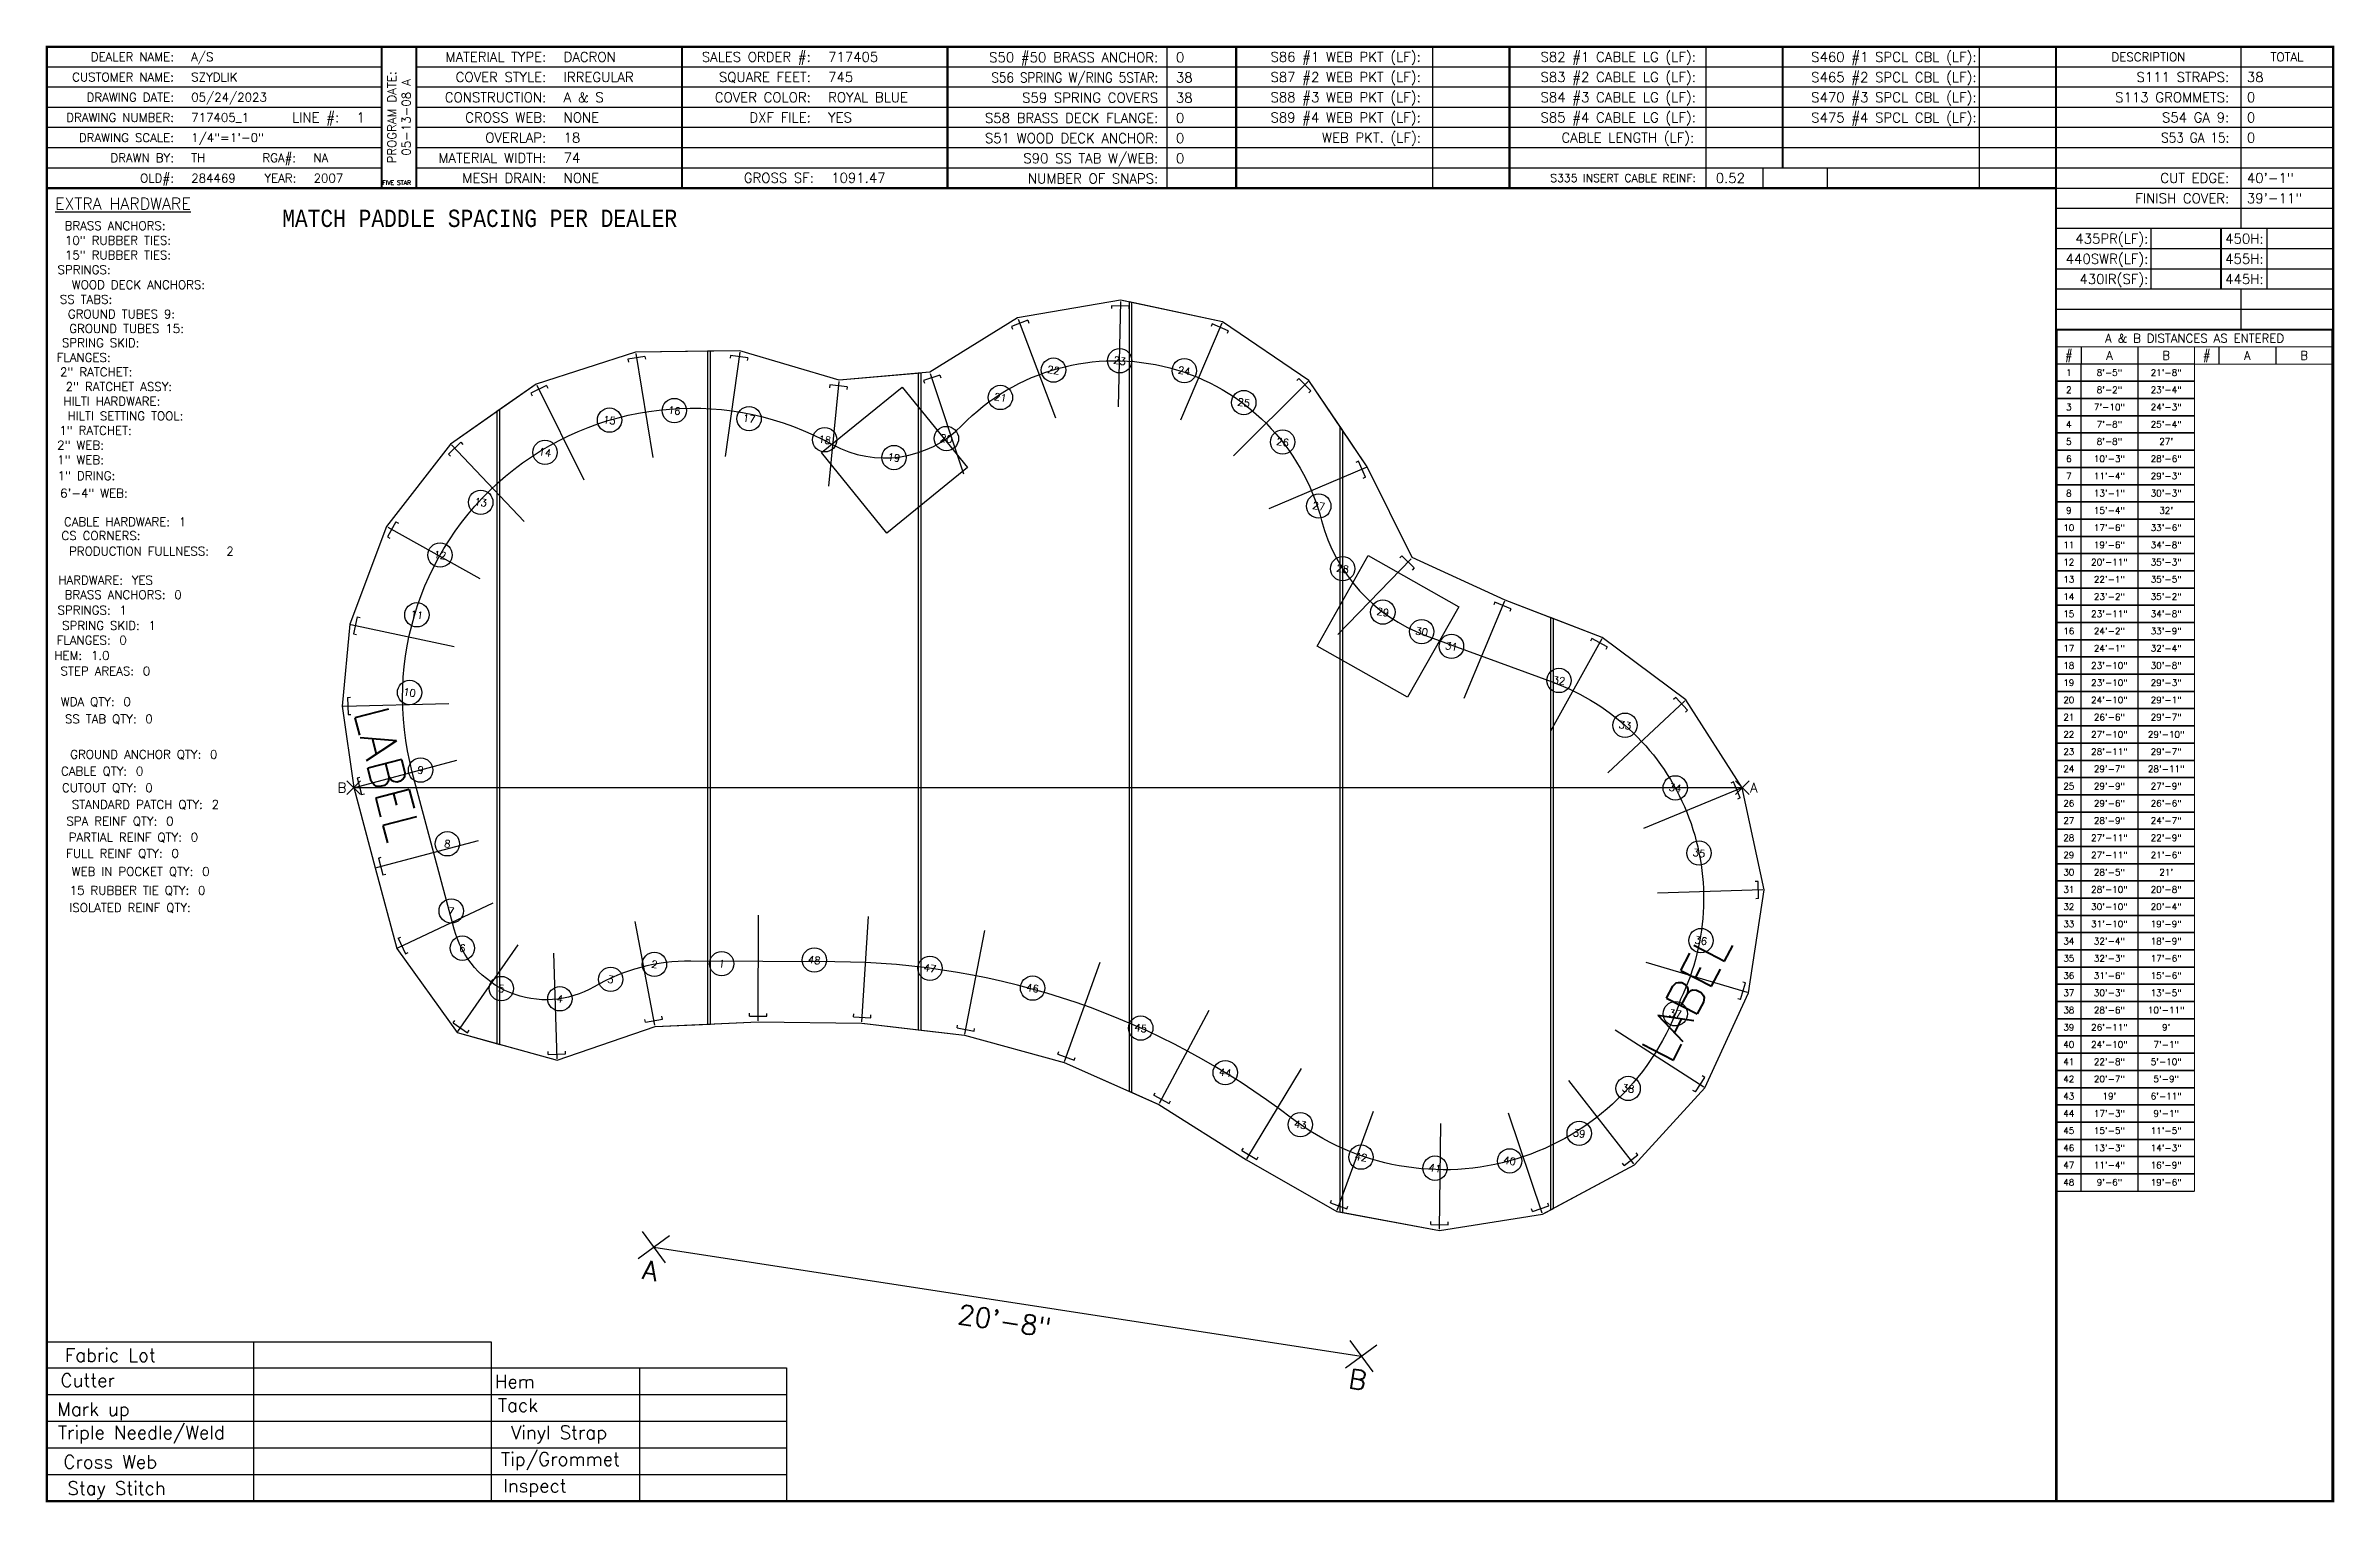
# Paper-space layout 'Drawing' of a CAD drawing. Header units: inches. Extents: x 0 to 198, y 0 to 126.
# The model-space entities are those that its viewports show. They can reach past a viewport. Long polylines and large blocks are cut down to what shows.
import ezdxf
from ezdxf.enums import TextEntityAlignment as Align

# ---------------------------------------------------------------- set-up
doc = ezdxf.new("R2010")
doc.units = ezdxf.units.IN
doc.header["$LTSCALE"] = 12
doc.header["$MEASUREMENT"] = 0
doc.linetypes.add('HIDDEN', pattern=[0.375, 0.25, -0.125])
doc.layers.get('0').update_dxf_attribs({"linetype": 'CONTINUOUS'})
doc.layers.get('DEFPOINTS').update_dxf_attribs({"linetype": 'CONTINUOUS'})
for name, color, linetype in [('AB_POINT_LIST', 2, 'CONTINUOUS'), ('AB_POINT_MARKER', 2, 'CONTINUOUS'), ('AB_REFERENCE_LINE', 7, 'CONTINUOUS'), ('ALIGNMENT_LINE', 2, 'CONTINUOUS'), ('BORDER', 6, 'CONTINUOUS'), ('COVER_HEM', 5, 'CONTINUOUS'), ('CUT_PANELS-1', 252, 'CONTINUOUS'), ('CUT_PANELS-2', 252, 'CONTINUOUS'), ('CUT_PANELS-3', 252, 'CONTINUOUS'), ('CUT_PANELS-4', 252, 'CONTINUOUS'), ('CUT_PANELS-5', 252, 'CONTINUOUS'), ('CUT_PANELS-6', 252, 'CONTINUOUS'), ('CUT_PANELS-7', 252, 'CONTINUOUS'), ('INFORMATION', 2, 'CONTINUOUS'), ('POOL_OUTLINE', 4, 'CONTINUOUS'), ('STANDARD_PATCH', 30, 'HIDDEN'), ('STRAP_MARK', 40, 'CONTINUOUS'), ('TEXT', 7, 'CONTINUOUS')]:
    doc.layers.add(name, color=color, linetype=linetype)
doc.styles.add('designer', font='monotxt.shx', dxfattribs={"width": 0.85})
doc.styles.get("Standard").update_dxf_attribs({"font": 'ROMANS'})
doc.styles.add('TITLEBLOCK1', font='ROMANS')
doc.styles.add('TITLEBLOCK2', font='romans.shx')

psp = doc.layouts.new('Drawing')

# ---------------------------------------------------------------- texts
at = {"style": 'designer', "width": 0.85}
psp.add_text('MATCH PADDLE SPACING PER DEALER', height=1.5, dxfattribs=at).set_placement((20.38, 110.39))
at = {"layer": 'INFORMATION', "style": 'TITLEBLOCK1'}
for s, p in [('DESCRIPTION', (182, 125.12)), ('TOTAL', (194, 125.12))]:
    psp.add_text(s, height=0.75, dxfattribs=at).set_placement(p, align=Align.MIDDLE_CENTER)
at = {"layer": 'INFORMATION'}
for s, height, p in [('FIVE STAR', 0.375, (29.06, 114.04)), ('%%UEXTRA HARDWARE', 1, (0.72, 111.91))]:
    psp.add_text(s, height=height, dxfattribs=at).set_placement(p)
at = {"layer": 'INFORMATION', "insert": (30.5, 119.88), "char_height": 0.75, "width": 9.0547, "attachment_point": 5, "rotation": 90}
psp.add_mtext('PROGRAM DATE:\\P05-13-08 A', dxfattribs=at)
at = {"layer": 'INFORMATION', "width": 18.4712, "attachment_point": 2}
for s, insert, char_height in [('Fabric Lot', (5.5, 13.23), 1.154), ('Cutter', (3.54, 11.05), 1.154), ('Hem', (40.53, 10.94), 1.154), ('Mark up', (4.03, 8.56), 1.154), ('Tack', (40.79, 8.89), 1.154), ('Vinyl Strap', (44.36, 6.54), 1.1545), ('Cross Web', (5.49, 3.98), 1.154), ('Tip/Grommet', (44.48, 4.23), 1.1545), ('Stay Stitch', (6.04, 1.7), 1.1545), ('Inspect', (42.27, 1.92), 1.154)]:
    psp.add_mtext(s, dxfattribs=dict(at, insert=insert, char_height=char_height))
at = {"layer": 'INFORMATION', "insert": (8.18, 6.54), "char_height": 1.1545, "width": 18.4712, "attachment_point": 2, "style": 'TITLEBLOCK2'}
psp.add_mtext('Triple Needle/Weld', dxfattribs=at)
at = {"layer": 'TEXT', "style": 'TITLEBLOCK1'}
for rotation, p in [(284.5427, (26.55, 68.36)), (62.6363, (140.63, 37.76))]:
    psp.add_text('LABEL', height=3, rotation=rotation, dxfattribs=at).set_placement(p)

msp = doc.modelspace()

# ---------------------------------------------------------------- blocks, each defined once
blk = doc.blocks.new('DXF_FILE')
at = {"style": 'TITLEBLOCK1'}
blk.add_text('DXF FILE:', height=0.844, dxfattribs=at).set_placement((11.74, 0.86), align=Align.MIDDLE_RIGHT)
at = {"style": 'TITLEBLOCK2'}
blk.add_attdef('DXF_FILE', text='', height=0.844, dxfattribs=at).set_placement((13.24, 0.86), align=Align.MIDDLE_LEFT)
blk = doc.blocks.new('COLOR')
at = {"style": 'TITLEBLOCK1'}
blk.add_text('COVER COLOR:', height=0.8438, dxfattribs=at).set_placement((11.74, 0.86), align=Align.MIDDLE_RIGHT)
at = {"style": 'TITLEBLOCK2'}
blk.add_attdef('COVER_COLOR', text='', height=0.844, dxfattribs=at).set_placement((13.24, 0.86), align=Align.MIDDLE_LEFT)
blk = doc.blocks.new('DRAWN_BY')
at = {"style": 'TITLEBLOCK1'}
blk.add_text('DRAWN BY:', height=0.75, dxfattribs=at).set_placement((10.94, 0.86), align=Align.MIDDLE_RIGHT)
at = {"style": 'TITLEBLOCK2'}
blk.add_attdef('DRAWN_BY', text='', height=0.75, dxfattribs=at).set_placement((12.44, 0.86), align=Align.MIDDLE_LEFT)
blk = doc.blocks.new('DRAWING_SCALE')
at = {"style": 'TITLEBLOCK1'}
blk.add_text('DRAWING SCALE:', height=0.75, dxfattribs=at).set_placement((10.94, 0.86), align=Align.MIDDLE_RIGHT)
at = {"style": 'TITLEBLOCK2'}
blk.add_attdef('DRAWING_SCALE', text='', height=0.75, dxfattribs=at).set_placement((12.44, 0.86), align=Align.MIDDLE_LEFT)
blk = doc.blocks.new('DRAWING_NUMBER')
at = {"style": 'TITLEBLOCK1'}
blk.add_text('DRAWING NUMBER:', height=0.75, dxfattribs=at).set_placement((10.94, 0.86), align=Align.MIDDLE_RIGHT)
at = {"style": 'TITLEBLOCK2'}
blk.add_attdef('DRAWING_NUMBER', text='', height=0.75, dxfattribs=at).set_placement((12.44, 0.86), align=Align.MIDDLE_LEFT)
blk = doc.blocks.new('DRAWING_DATE')
at = {"style": 'TITLEBLOCK1'}
blk.add_text('DRAWING DATE:', height=0.75, dxfattribs=at).set_placement((10.94, 0.86), align=Align.MIDDLE_RIGHT)
at = {"style": 'TITLEBLOCK2'}
blk.add_attdef('DRAWING_DATE', text='', height=0.75, dxfattribs=at).set_placement((12.44, 0.86), align=Align.MIDDLE_LEFT)
blk = doc.blocks.new('CUSTOMER_NAME')
at = {"style": 'TITLEBLOCK1'}
blk.add_text('CUSTOMER NAME:', height=0.75, dxfattribs=at).set_placement((10.94, 0.86), align=Align.MIDDLE_RIGHT)
at = {"style": 'TITLEBLOCK2'}
blk.add_attdef('CUSTOMER_NAME', text='', height=0.75, dxfattribs=at).set_placement((12.44, 0.86), align=Align.MIDDLE_LEFT)
blk = doc.blocks.new('DEALER_NAME')
at = {"style": 'TITLEBLOCK1'}
blk.add_text('DEALER NAME:', height=0.75, dxfattribs=at).set_placement((10.94, 0.86), align=Align.MIDDLE_RIGHT)
at = {"style": 'TITLEBLOCK2'}
blk.add_attdef('DEALER_NAME', text='', height=0.75, dxfattribs=at).set_placement((12.44, 0.86), align=Align.MIDDLE_LEFT)
blk = doc.blocks.new('SALES_ORDER')
at = {"style": 'TITLEBLOCK1'}
blk.add_text('SALES ORDER #:', height=0.8438, dxfattribs=at).set_placement((11.74, 0.86), align=Align.MIDDLE_RIGHT)
at = {"style": 'TITLEBLOCK2'}
blk.add_attdef('SALES_ORDER', text='', height=0.844, dxfattribs=at).set_placement((13.24, 0.86), align=Align.MIDDLE_LEFT)
blk = doc.blocks.new('SQUARE_FEET')
at = {"style": 'TITLEBLOCK1'}
blk.add_text('SQUARE FEET:', height=0.8438, dxfattribs=at).set_placement((11.74, 0.86), align=Align.MIDDLE_RIGHT)
at = {"style": 'TITLEBLOCK2'}
blk.add_attdef('SQUARE_FEET', text='', height=0.844, dxfattribs=at).set_placement((13.24, 0.86), align=Align.MIDDLE_LEFT)
blk = doc.blocks.new('MESH_DRAIN')
at = {"style": 'TITLEBLOCK1'}
blk.add_text('MESH DRAIN:', height=0.8438, dxfattribs=at).set_placement((11.74, 0.86), align=Align.MIDDLE_RIGHT)
at = {"style": 'TITLEBLOCK2'}
blk.add_attdef('MESH_DRAIN', text='', height=0.844, dxfattribs=at).set_placement((13.24, 0.86), align=Align.MIDDLE_LEFT)
blk = doc.blocks.new('MATERIAL_WIDTH')
at = {"style": 'TITLEBLOCK1'}
blk.add_text('MATERIAL WIDTH:', height=0.8438, dxfattribs=at).set_placement((11.33, 0.86), align=Align.MIDDLE_RIGHT)
at = {"style": 'TITLEBLOCK2'}
blk.add_attdef('MATERIAL_WIDTH', text='', height=0.844, dxfattribs=at).set_placement((12.83, 0.86), align=Align.MIDDLE_LEFT)
blk = doc.blocks.new('OVERLAP')
at = {"style": 'TITLEBLOCK1'}
blk.add_text('OVERLAP:', height=0.844, dxfattribs=at).set_placement((11.33, 0.86), align=Align.MIDDLE_RIGHT)
at = {"style": 'TITLEBLOCK2'}
blk.add_attdef('OVERLAP', text='', height=0.844, dxfattribs=at).set_placement((12.83, 0.86), align=Align.MIDDLE_LEFT)
blk = doc.blocks.new('WEB_SPACING')
at = {"style": 'TITLEBLOCK1'}
blk.add_text('CROSS WEB:', height=0.844, dxfattribs=at).set_placement((11.33, 0.86), align=Align.MIDDLE_RIGHT)
at = {"style": 'TITLEBLOCK2'}
blk.add_attdef('CROSS_WEB', text='', height=0.844, dxfattribs=at).set_placement((12.83, 0.86), align=Align.MIDDLE_LEFT)
blk = doc.blocks.new('CONSTRUCT')
at = {"style": 'TITLEBLOCK1'}
blk.add_text('CONSTRUCTION:', height=0.8438, dxfattribs=at).set_placement((11.33, 0.86), align=Align.MIDDLE_RIGHT)
at = {"style": 'TITLEBLOCK2'}
blk.add_attdef('CONSTRUCTION', text='', height=0.844, dxfattribs=at).set_placement((12.83, 0.86), align=Align.MIDDLE_LEFT)
blk = doc.blocks.new('STYLE')
at = {"style": 'TITLEBLOCK1'}
blk.add_text('COVER STYLE:', height=0.8438, dxfattribs=at).set_placement((11.33, 0.86), align=Align.MIDDLE_RIGHT)
at = {"style": 'TITLEBLOCK2'}
blk.add_attdef('COVER_STYLE', text='', height=0.844, dxfattribs=at).set_placement((12.83, 0.86), align=Align.MIDDLE_LEFT)
blk = doc.blocks.new('MATERIAL')
at = {"style": 'TITLEBLOCK1'}
blk.add_text('MATERIAL TYPE:', height=0.8438, dxfattribs=at).set_placement((11.33, 0.86), align=Align.MIDDLE_RIGHT)
at = {"style": 'TITLEBLOCK2'}
blk.add_attdef('MATERIAL_TYPE', text='', height=0.844, dxfattribs=at).set_placement((12.83, 0.86), align=Align.MIDDLE_LEFT)
blk = doc.blocks.new('GROMMETS')
at = {"style": 'TITLEBLOCK1'}
blk.add_text('S113 GROMMETS:', height=0.8438, dxfattribs=at).set_placement((-0.99, 0.86), align=Align.MIDDLE_RIGHT)
at = {"style": 'TITLEBLOCK2'}
blk.add_attdef('TOTAL', text='', height=0.844, dxfattribs=at).set_placement((0.54, 0.86), align=Align.MIDDLE_LEFT)
blk = doc.blocks.new('CUT_EDGE')
at = {"style": 'TITLEBLOCK1'}
blk.add_text('CUT EDGE:', height=0.844, dxfattribs=at).set_placement((-0.99, 0.86), align=Align.MIDDLE_RIGHT)
at = {"style": 'TITLEBLOCK2'}
blk.add_attdef('TOTAL', text='', height=0.844, dxfattribs=at).set_placement((0.54, 0.86), align=Align.MIDDLE_LEFT)
blk = doc.blocks.new('FINISH_COVER')
at = {"style": 'TITLEBLOCK1'}
blk.add_text('FINISH COVER:', height=0.8438, dxfattribs=at).set_placement((-0.99, 0.86), align=Align.MIDDLE_RIGHT)
at = {"style": 'TITLEBLOCK2'}
blk.add_attdef('TOTAL', text='', height=0.844, dxfattribs=at).set_placement((0.54, 0.86), align=Align.MIDDLE_LEFT)
blk = doc.blocks.new('STRAPS')
at = {"style": 'TITLEBLOCK1'}
blk.add_text('S111 STRAPS:', height=0.8438, dxfattribs=at).set_placement((-0.99, 0.86), align=Align.MIDDLE_RIGHT)
at = {"style": 'TITLEBLOCK2'}
blk.add_attdef('TOTAL', text='', height=0.844, dxfattribs=at).set_placement((0.54, 0.86), align=Align.MIDDLE_LEFT)
blk = doc.blocks.new('INS_CABLE_REINF')
at = {"style": 'TITLEBLOCK1'}
blk.add_text('S335 INSERT CABLE REINF:', height=0.6875, dxfattribs=at).set_placement((-0.99, 0.86), align=Align.MIDDLE_RIGHT)
at = {"style": 'TITLEBLOCK2'}
for tag, p in [('RATE', (2, 0.86)), ('QUANTITY', (7.5, 0.86)), ('TOTAL', (13.5, 0.86))]:
    blk.add_attdef(tag, text='', height=0.844, dxfattribs=at).set_placement(p, align=Align.MIDDLE)
blk = doc.blocks.new('CABLE_LENGTH')
at = {"style": 'TITLEBLOCK1'}
blk.add_text('CABLE LENGTH (LF):', height=0.8438, dxfattribs=at).set_placement((-1, 0.88), align=Align.MIDDLE_RIGHT)
at = {"style": 'TITLEBLOCK2'}
blk.add_attdef('TOTAL', text='', height=0.844, dxfattribs=at).set_placement((0.53, 0.88), align=Align.MIDDLE_LEFT)
blk = doc.blocks.new('GROSS_SF')
at = {"style": 'TITLEBLOCK1'}
blk.add_text('GROSS SF:', height=0.844, dxfattribs=at).set_placement((11.14, 0.88), align=Align.MIDDLE_RIGHT)
at = {"style": 'TITLEBLOCK2'}
blk.add_attdef('GROSS_SF', text='', height=0.844, dxfattribs=at).set_placement((12.64, 0.88), align=Align.MIDDLE_LEFT)
blk = doc.blocks.new('CABLE_LENGTH_1_SALES_ENTRY')
at = {"style": 'TITLEBLOCK1'}
blk.add_text('S82 #1 CABLE LG (LF):', height=0.8438, dxfattribs=at).set_placement((15.56, 0.88), align=Align.MIDDLE_RIGHT)
at = {"style": 'TITLEBLOCK2'}
blk.add_attdef('TOTAL', text='', height=0.844, dxfattribs=at).set_placement((16.53, 0.88), align=Align.MIDDLE_LEFT)
blk = doc.blocks.new('CABLE_LENGTH_2_SALES_ENTRY')
at = {"style": 'TITLEBLOCK1'}
blk.add_text('S83 #2 CABLE LG (LF):', height=0.8438, dxfattribs=at).set_placement((15.56, 0.88), align=Align.MIDDLE_RIGHT)
at = {"style": 'TITLEBLOCK2'}
blk.add_attdef('TOTAL', text='', height=0.844, dxfattribs=at).set_placement((16.53, 0.88), align=Align.MIDDLE_LEFT)
blk = doc.blocks.new('CABLE_LENGTH_3_SALES_ENTRY')
at = {"style": 'TITLEBLOCK1'}
blk.add_text('S84 #3 CABLE LG (LF):', height=0.8438, dxfattribs=at).set_placement((15.56, 0.88), align=Align.MIDDLE_RIGHT)
at = {"style": 'TITLEBLOCK2'}
blk.add_attdef('TOTAL', text='', height=0.844, dxfattribs=at).set_placement((16.53, 0.88), align=Align.MIDDLE_LEFT)
blk = doc.blocks.new('CABLE_LENGTH_4_SALES_ENTRY')
at = {"style": 'TITLEBLOCK1'}
blk.add_text('S85 #4 CABLE LG (LF):', height=0.8438, dxfattribs=at).set_placement((15.56, 0.88), align=Align.MIDDLE_RIGHT)
at = {"style": 'TITLEBLOCK2'}
blk.add_attdef('TOTAL', text='', height=0.844, dxfattribs=at).set_placement((16.53, 0.88), align=Align.MIDDLE_LEFT)
blk = doc.blocks.new('S50')
at = {"style": 'TITLEBLOCK1'}
blk.add_text('S50 #50 BRASS ANCHOR:', height=0.8438, dxfattribs=at).set_placement((17.3, 0.84), align=Align.MIDDLE_RIGHT)
at = {"style": 'TITLEBLOCK2'}
blk.add_attdef('S50', text='', height=0.844, dxfattribs=at).set_placement((18.83, 0.84), align=Align.MIDDLE_LEFT)
blk = doc.blocks.new('S51')
at = {"style": 'TITLEBLOCK1'}
blk.add_text('S51 WOOD DECK ANCHOR:', height=0.8438, dxfattribs=at).set_placement((17.3, 0.84), align=Align.MIDDLE_RIGHT)
at = {"style": 'TITLEBLOCK2'}
blk.add_attdef('S51', text='', height=0.844, dxfattribs=at).set_placement((18.83, 0.84), align=Align.MIDDLE_LEFT)
blk = doc.blocks.new('S56')
at = {"style": 'TITLEBLOCK1', "width": 0.9}
blk.add_text('S56 SPRING W/RING 5STAR:', height=0.8438, dxfattribs=at).set_placement((17.3, 0.84), align=Align.MIDDLE_RIGHT)
at = {"style": 'TITLEBLOCK2'}
blk.add_attdef('S56', text='', height=0.844, dxfattribs=at).set_placement((18.83, 0.84), align=Align.MIDDLE_LEFT)
blk = doc.blocks.new('S58')
at = {"style": 'TITLEBLOCK1'}
blk.add_text('S58 BRASS DECK FLANGE:', height=0.8438, dxfattribs=at).set_placement((17.3, 0.84), align=Align.MIDDLE_RIGHT)
at = {"style": 'TITLEBLOCK2'}
blk.add_attdef('S58', text='', height=0.844, dxfattribs=at).set_placement((18.83, 0.84), align=Align.MIDDLE_LEFT)
blk = doc.blocks.new('S90')
at = {"style": 'TITLEBLOCK1'}
blk.add_text('S90 SS TAB W/WEB:', height=0.8438, dxfattribs=at).set_placement((17.3, 0.84), align=Align.MIDDLE_RIGHT)
at = {"style": 'TITLEBLOCK2'}
blk.add_attdef('S90', text='', height=0.844, dxfattribs=at).set_placement((18.83, 0.84), align=Align.MIDDLE_LEFT)
blk = doc.blocks.new('S59')
at = {"style": 'TITLEBLOCK1'}
blk.add_text('S59 SPRING COVERS', height=0.8438, dxfattribs=at).set_placement((17.3, 0.84), align=Align.MIDDLE_RIGHT)
at = {"style": 'TITLEBLOCK2'}
blk.add_attdef('S59', text='', height=0.844, dxfattribs=at).set_placement((18.83, 0.84), align=Align.MIDDLE_LEFT)
blk = doc.blocks.new('HEM')
at = {"style": 'TITLEBLOCK1'}
blk.add_text('HEM:', height=0.75, dxfattribs=at).set_placement((0, 0), align=Align.MIDDLE_RIGHT)
at = {"style": 'TITLEBLOCK2'}
blk.add_attdef('HEM', text='', height=0.75, dxfattribs=at).set_placement((0.76, 0), align=Align.MIDDLE_LEFT)
blk = doc.blocks.new('FULLNESS')
at = {"style": 'TITLEBLOCK1'}
blk.add_text('PRODUCTION FULLNESS:', height=0.75, dxfattribs=at).set_placement((13.85, -0.86), align=Align.MIDDLE_RIGHT)
at = {"style": 'TITLEBLOCK2'}
blk.add_attdef('PRODUCTION_FULLNESS', text='', height=0.75, dxfattribs=at).set_placement((15.35, -0.86), align=Align.MIDDLE_LEFT)
blk = doc.blocks.new('HARDWARE')
at = {"style": 'TITLEBLOCK1'}
blk.add_text('HARDWARE:', height=0.75, dxfattribs=at).set_placement((0, 0), align=Align.MIDDLE_RIGHT)
at = {"style": 'TITLEBLOCK2'}
blk.add_attdef('HARDWARE', text='', height=0.75, dxfattribs=at).set_placement((0.76, 0), align=Align.MIDDLE_LEFT)
blk = doc.blocks.new('BRASS_ANCHORS')
at = {"style": 'TITLEBLOCK1'}
blk.add_text('BRASS ANCHORS:', height=0.75, dxfattribs=at).set_placement((10.28, -7.41), align=Align.MIDDLE_RIGHT)
at = {"style": 'TITLEBLOCK2'}
blk.add_attdef('BRASS_ANCHORS', text='', height=0.75, dxfattribs=at).set_placement((11.04, -7.41), align=Align.MIDDLE_LEFT)
blk = doc.blocks.new('flanges')
at = {"style": 'TITLEBLOCK1'}
blk.add_text('FLANGES:', height=0.75, dxfattribs=at).set_placement((5.52, -6.27), align=Align.MIDDLE_RIGHT)
at = {"style": 'TITLEBLOCK2'}
blk.add_attdef('FLANGES', text='', height=0.75, dxfattribs=at).set_placement((6.28, -6.27), align=Align.MIDDLE_LEFT)
blk = doc.blocks.new('SPRINGS')
at = {"style": 'TITLEBLOCK1'}
blk.add_text('SPRINGS:', height=0.75, dxfattribs=at).set_placement((5.52, -10.82), align=Align.MIDDLE_RIGHT)
at = {"style": 'TITLEBLOCK2'}
blk.add_attdef('SPRINGS', text='', height=0.75, dxfattribs=at).set_placement((6.28, -10.82), align=Align.MIDDLE_LEFT)
blk = doc.blocks.new('SKID')
at = {"style": 'TITLEBLOCK1'}
blk.add_text('SPRING SKID:', height=0.75, dxfattribs=at).set_placement((8.04, -3.98), align=Align.MIDDLE_RIGHT)
at = {"style": 'TITLEBLOCK2'}
blk.add_attdef('SKID', text='', height=0.75, dxfattribs=at).set_placement((8.8, -3.98), align=Align.MIDDLE_LEFT)
blk = doc.blocks.new('EH_BRASS_ANCHORS')
at = {"style": 'TITLEBLOCK1'}
blk.add_text('BRASS ANCHORS:', height=0.75, dxfattribs=at).set_placement((10.28, 0), align=Align.MIDDLE_RIGHT)
at = {"style": 'TITLEBLOCK2'}
blk.add_attdef('EXTRA_BRASS_ANCHORS', text='', height=0.75, dxfattribs=at).set_placement((11.04, 0), align=Align.MIDDLE_LEFT)
blk = doc.blocks.new('EH_10_RUBBER_TIES')
at = {"style": 'TITLEBLOCK1'}
blk.add_text('10" RUBBER TIES:', height=0.75, dxfattribs=at).set_placement((10.76, 0), align=Align.MIDDLE_RIGHT)
at = {"style": 'TITLEBLOCK2'}
blk.add_attdef('EXTRA_10_RUBBER_TIES', text='', height=0.75, dxfattribs=at).set_placement((11.53, 0), align=Align.MIDDLE_LEFT)
blk = doc.blocks.new('EH_15_RUBBER_TIES')
at = {"style": 'TITLEBLOCK1'}
blk.add_text('15" RUBBER TIES:', height=0.75, dxfattribs=at).set_placement((10.76, 0), align=Align.MIDDLE_RIGHT)
at = {"style": 'TITLEBLOCK2'}
blk.add_attdef('EXTRA_15_RUBBER_TIES', text='', height=0.75, dxfattribs=at).set_placement((11.53, 0), align=Align.MIDDLE_LEFT)
blk = doc.blocks.new('EH_SPRINGS')
at = {"style": 'TITLEBLOCK1'}
blk.add_text('SPRINGS:', height=0.75, dxfattribs=at).set_placement((5.52, 0), align=Align.MIDDLE_RIGHT)
at = {"style": 'TITLEBLOCK2'}
blk.add_attdef('EXTRA_SPRINGS', text='', height=0.75, dxfattribs=at).set_placement((6.28, 0), align=Align.MIDDLE_LEFT)
blk = doc.blocks.new('EH_WOOD_DECK_ANCHORS')
at = {"style": 'TITLEBLOCK1'}
blk.add_text('WOOD DECK ANCHORS:', height=0.75, dxfattribs=at).set_placement((13.7, -0.04), align=Align.MIDDLE_RIGHT)
at = {"style": 'TITLEBLOCK2'}
blk.add_attdef('EXTRA_WOOD_DECK_ANCHORS', text='', height=0.75, dxfattribs=at).set_placement((14.46, -0.04), align=Align.MIDDLE_LEFT)
blk = doc.blocks.new('EH_SS_TABS')
at = {"style": 'TITLEBLOCK1'}
blk.add_text('SS TABS:', height=0.75, dxfattribs=at).set_placement((5.66, -0.04), align=Align.MIDDLE_RIGHT)
at = {"style": 'TITLEBLOCK2'}
blk.add_attdef('EXTRA_SS_TABS', text='', height=0.75, dxfattribs=at).set_placement((6.43, -0.04), align=Align.MIDDLE_LEFT)
blk = doc.blocks.new('EH_SKID')
at = {"style": 'TITLEBLOCK1'}
blk.add_text('SPRING SKID:', height=0.75, dxfattribs=at).set_placement((8.02, 0), align=Align.MIDDLE_RIGHT)
at = {"style": 'TITLEBLOCK2'}
blk.add_attdef('EXTRA_SPRING_SKID', text='', height=0.75, dxfattribs=at).set_placement((8.78, 0), align=Align.MIDDLE_LEFT)
blk = doc.blocks.new('EH_FLANGES')
at = {"style": 'TITLEBLOCK1'}
blk.add_text('FLANGES:', height=0.75, dxfattribs=at).set_placement((5.52, 0), align=Align.MIDDLE_RIGHT)
at = {"style": 'TITLEBLOCK2'}
blk.add_attdef('EXTRA_FLANGES', text='', height=0.75, dxfattribs=at).set_placement((6.28, 0), align=Align.MIDDLE_LEFT)
blk = doc.blocks.new('EH_2_RATCHET')
at = {"style": 'TITLEBLOCK1'}
blk.add_text('2" RATCHET:', height=0.75, dxfattribs=at).set_placement((7.41, 0), align=Align.MIDDLE_RIGHT)
at = {"style": 'TITLEBLOCK2'}
blk.add_attdef('EXTRA_2_RATCHET', text='', height=0.75, dxfattribs=at).set_placement((8.17, 0), align=Align.MIDDLE_LEFT)
blk = doc.blocks.new('EH_HILTI_HARDWARE')
at = {"style": 'TITLEBLOCK1'}
blk.add_text('HILTI HARDWARE:', height=0.75, dxfattribs=at).set_placement((9.82, 0), align=Align.MIDDLE_RIGHT)
at = {"style": 'TITLEBLOCK2'}
blk.add_attdef('EXTRA_HILTI_HARDWARE', text='', height=0.75, dxfattribs=at).set_placement((10.59, 0), align=Align.MIDDLE_LEFT)
blk = doc.blocks.new('EH_HILTI_SETTING_TOOL')
at = {"style": 'TITLEBLOCK1'}
blk.add_text('HILTI SETTING TOOL:', height=0.75, dxfattribs=at).set_placement((11.82, 0), align=Align.MIDDLE_RIGHT)
at = {"style": 'TITLEBLOCK2'}
blk.add_attdef('EXTRA_HILTI_SETTING_TOOL', text='', height=0.75, dxfattribs=at).set_placement((12.59, 0), align=Align.MIDDLE_LEFT)
blk = doc.blocks.new('EH_1_RATCHET')
at = {"style": 'TITLEBLOCK1'}
blk.add_text('1" RATCHET:', height=0.75, dxfattribs=at).set_placement((7.35, 0), align=Align.MIDDLE_RIGHT)
at = {"style": 'TITLEBLOCK2'}
blk.add_attdef('EXTRA_1_RATCHET', text='', height=0.75, dxfattribs=at).set_placement((8.11, 0), align=Align.MIDDLE_LEFT)
blk = doc.blocks.new('EH_2_WEB')
at = {"style": 'TITLEBLOCK1'}
blk.add_text('2" WEB:', height=0.75, dxfattribs=at).set_placement((4.94, 0), align=Align.MIDDLE_RIGHT)
at = {"style": 'TITLEBLOCK2'}
blk.add_attdef('EXTRA_2_WEB', text='', height=0.75, dxfattribs=at).set_placement((5.7, 0), align=Align.MIDDLE_LEFT)
blk = doc.blocks.new('EH_1_WEB')
at = {"style": 'TITLEBLOCK1'}
blk.add_text('1" WEB:', height=0.75, dxfattribs=at).set_placement((4.94, 0), align=Align.MIDDLE_RIGHT)
at = {"style": 'TITLEBLOCK2'}
blk.add_attdef('EXTRA_1_WEB', text='', height=0.75, dxfattribs=at).set_placement((5.7, 0), align=Align.MIDDLE_LEFT)
blk = doc.blocks.new('EH_2_RATCHET_ASSY')
at = {"style": 'TITLEBLOCK1'}
blk.add_text('2" RATCHET ASSY:', height=0.75, dxfattribs=at).set_placement((10.85, 0), align=Align.MIDDLE_RIGHT)
at = {"style": 'TITLEBLOCK2'}
blk.add_attdef('EXTRA_2_RATCHET_ASSY', text='', height=0.75, dxfattribs=at).set_placement((11.61, 0), align=Align.MIDDLE_LEFT)
blk = doc.blocks.new('EH_1_DRING')
at = {"style": 'TITLEBLOCK1'}
blk.add_text('1" DRING:', height=0.75, dxfattribs=at).set_placement((4.94, 0), align=Align.MIDDLE_RIGHT)
at = {"style": 'TITLEBLOCK2'}
blk.add_attdef('EXTRA_1_DRING', text='', height=0.75, dxfattribs=at).set_placement((5.7, 0), align=Align.MIDDLE_LEFT)
blk = doc.blocks.new('ISOLATED_REINF')
at = {"style": 'TITLEBLOCK1'}
blk.add_text('430IR(SF):', height=0.844, dxfattribs=at).set_placement((-0.22, 0.88), align=Align.MIDDLE_RIGHT)
at = {"style": 'TITLEBLOCK2'}
blk.add_attdef('TOTAL', text='', height=0.844, dxfattribs=at).set_placement((0.35, 0.88), align=Align.MIDDLE_LEFT)
blk = doc.blocks.new('PERIM_REINF')
at = {"style": 'TITLEBLOCK1'}
blk.add_text('435PR(LF):', height=0.844, dxfattribs=at).set_placement((-0.22, 0.88), align=Align.MIDDLE_RIGHT)
at = {"style": 'TITLEBLOCK2'}
blk.add_attdef('TOTAL', text='', height=0.844, dxfattribs=at).set_placement((0.35, 0.88), align=Align.MIDDLE_LEFT)
blk = doc.blocks.new('SPA_WALL_REINF')
at = {"style": 'TITLEBLOCK1'}
blk.add_text('440SWR(LF):', height=0.8438, dxfattribs=at).set_placement((-0.22, 0.88), align=Align.MIDDLE_RIGHT)
at = {"style": 'TITLEBLOCK2'}
blk.add_attdef('TOTAL', text='', height=0.844, dxfattribs=at).set_placement((0.35, 0.88), align=Align.MIDDLE_LEFT)
blk = doc.blocks.new('PERIM_REINF_H')
at = {"style": 'TITLEBLOCK1'}
blk.add_text('450H:', height=0.844, dxfattribs=at).set_placement((-0.27, 0.88), align=Align.MIDDLE_RIGHT)
at = {"style": 'TITLEBLOCK2'}
blk.add_attdef('TOTAL', text='', height=0.844, dxfattribs=at).set_placement((0.35, 0.88), align=Align.MIDDLE_LEFT)
blk = doc.blocks.new('SPA_WALL_REINF_H')
at = {"style": 'TITLEBLOCK1'}
blk.add_text('455H:', height=0.844, dxfattribs=at).set_placement((-0.27, 0.88), align=Align.MIDDLE_RIGHT)
at = {"style": 'TITLEBLOCK2'}
blk.add_attdef('TOTAL', text='', height=0.844, dxfattribs=at).set_placement((0.35, 0.88), align=Align.MIDDLE_LEFT)
blk = doc.blocks.new('ISOLATED_REINF_H')
at = {"style": 'TITLEBLOCK1'}
blk.add_text('445H:', height=0.844, dxfattribs=at).set_placement((-0.27, 0.88), align=Align.MIDDLE_RIGHT)
at = {"style": 'TITLEBLOCK2'}
blk.add_attdef('TOTAL', text='', height=0.844, dxfattribs=at).set_placement((0.35, 0.88), align=Align.MIDDLE_LEFT)
blk = doc.blocks.new('WDA_QTY')
at = {"style": 'TITLEBLOCK1'}
blk.add_text('WDA QTY:', height=0.75, dxfattribs=at).set_placement((0, 0), align=Align.MIDDLE_RIGHT)
at = {"style": 'TITLEBLOCK2'}
blk.add_attdef('WDA_QTY', text='', height=0.75, dxfattribs=at).set_placement((0.76, 0), align=Align.MIDDLE_LEFT)
blk = doc.blocks.new('SS_TABS_QTY')
at = {"style": 'TITLEBLOCK1'}
blk.add_text('SS TAB QTY:', height=0.75, dxfattribs=at).set_placement((0, 0), align=Align.MIDDLE_RIGHT)
at = {"style": 'TITLEBLOCK2'}
blk.add_attdef('SS_TAB_QTY', text='', height=0.75, dxfattribs=at).set_placement((0.76, 0), align=Align.MIDDLE_LEFT)
blk = doc.blocks.new('GROUND_ANCHORS_QTY')
at = {"style": 'TITLEBLOCK1'}
blk.add_text('GROUND ANCHOR QTY:', height=0.75, dxfattribs=at).set_placement((0, 0), align=Align.MIDDLE_RIGHT)
at = {"style": 'TITLEBLOCK2'}
blk.add_attdef('GROUND_ANCHOR_QTY', text='', height=0.75, dxfattribs=at).set_placement((0.76, 0), align=Align.MIDDLE_LEFT)
blk = doc.blocks.new('CABLE_QTY')
at = {"style": 'TITLEBLOCK1'}
blk.add_text('CABLE QTY:', height=0.75, dxfattribs=at).set_placement((0, 0), align=Align.MIDDLE_RIGHT)
at = {"style": 'TITLEBLOCK2'}
blk.add_attdef('CABLE_QTY', text='', height=0.75, dxfattribs=at).set_placement((0.76, 0), align=Align.MIDDLE_LEFT)
blk = doc.blocks.new('CUTOUT_QTY')
at = {"style": 'TITLEBLOCK1'}
blk.add_text('CUTOUT QTY:', height=0.75, dxfattribs=at).set_placement((0, 0), align=Align.MIDDLE_RIGHT)
at = {"style": 'TITLEBLOCK2'}
blk.add_attdef('CUTOUT_QTY', text='', height=0.75, dxfattribs=at).set_placement((0.76, 0), align=Align.MIDDLE_LEFT)
blk = doc.blocks.new('STANDARD_PATCH_QTY')
at = {"style": 'TITLEBLOCK1'}
blk.add_text('STANDARD PATCH QTY:', height=0.75, dxfattribs=at).set_placement((0, 0), align=Align.MIDDLE_RIGHT)
at = {"style": 'TITLEBLOCK2'}
blk.add_attdef('STANDARD_PATCH_QTY', text='', height=0.75, dxfattribs=at).set_placement((0.76, 0), align=Align.MIDDLE_LEFT)
blk = doc.blocks.new('SPA_REINF_QTY')
at = {"style": 'TITLEBLOCK1'}
blk.add_text('SPA REINF QTY:', height=0.75, dxfattribs=at).set_placement((0, 0), align=Align.MIDDLE_RIGHT)
at = {"style": 'TITLEBLOCK2'}
blk.add_attdef('SPA_REINF_QTY', text='', height=0.75, dxfattribs=at).set_placement((0.76, 0), align=Align.MIDDLE_LEFT)
blk = doc.blocks.new('PARTIAL_REINF_QTY')
at = {"style": 'TITLEBLOCK1'}
blk.add_text('PARTIAL REINF QTY:', height=0.75, dxfattribs=at).set_placement((0, 0), align=Align.MIDDLE_RIGHT)
at = {"style": 'TITLEBLOCK2'}
blk.add_attdef('PARTIAL_REINF_QTY', text='', height=0.75, dxfattribs=at).set_placement((0.76, 0), align=Align.MIDDLE_LEFT)
blk = doc.blocks.new('FULL_REINF_QTY')
at = {"style": 'TITLEBLOCK1'}
blk.add_text('FULL REINF QTY:', height=0.75, dxfattribs=at).set_placement((0, 0), align=Align.MIDDLE_RIGHT)
at = {"style": 'TITLEBLOCK2'}
blk.add_attdef('FULL_REINF_QTY', text='', height=0.75, dxfattribs=at).set_placement((0.76, 0), align=Align.MIDDLE_LEFT)
blk = doc.blocks.new('WEB_IN_POCKET_QTY')
at = {"style": 'TITLEBLOCK1'}
blk.add_text('WEB IN POCKET QTY:', height=0.75, dxfattribs=at).set_placement((0, 0), align=Align.MIDDLE_RIGHT)
at = {"style": 'TITLEBLOCK2'}
blk.add_attdef('WEB_IN_POCKET_QTY', text='', height=0.75, dxfattribs=at).set_placement((0.76, 0), align=Align.MIDDLE_LEFT)
blk = doc.blocks.new('15_RUBBER_TIES_QTY')
at = {"style": 'TITLEBLOCK1'}
blk.add_text('15 RUBBER TIE QTY:', height=0.75, dxfattribs=at).set_placement((0, 0), align=Align.MIDDLE_RIGHT)
at = {"style": 'TITLEBLOCK2'}
blk.add_attdef('15_RUBBER_TIE_QTY', text='', height=0.75, dxfattribs=at).set_placement((0.76, 0), align=Align.MIDDLE_LEFT)
blk = doc.blocks.new('ISOLATED_REINF_QTY')
at = {"style": 'TITLEBLOCK1'}
blk.add_text('ISOLATED REINF QTY:', height=0.75, dxfattribs=at).set_placement((0, 0), align=Align.MIDDLE_RIGHT)
at = {"style": 'TITLEBLOCK2'}
blk.add_attdef('ISOLATED_REINF_QTY', text='', height=0.75, dxfattribs=at).set_placement((0.76, 0), align=Align.MIDDLE_LEFT)
blk = doc.blocks.new('STEP_AREAS')
at = {"style": 'TITLEBLOCK1'}
blk.add_text('STEP AREAS:', height=0.75, dxfattribs=at).set_placement((0, 0), align=Align.MIDDLE_RIGHT)
at = {"style": 'TITLEBLOCK2'}
blk.add_attdef('STEP_AREAS', text='', height=0.75, dxfattribs=at).set_placement((0.76, 0), align=Align.MIDDLE_LEFT)
blk = doc.blocks.new('cs_corners')
at = {"style": 'TITLEBLOCK1'}
blk.add_text('CS CORNERS:', height=0.75, dxfattribs=at).set_placement((0, 0), align=Align.MIDDLE_RIGHT)
at = {"style": 'TITLEBLOCK2'}
blk.add_attdef('CS_CORNERS', text='', height=0.75, dxfattribs=at).set_placement((0.76, 0), align=Align.MIDDLE_LEFT)
blk = doc.blocks.new('rga_num')
at = {"style": 'TITLEBLOCK1'}
blk.add_text('RGA#:', height=0.75, dxfattribs=at).set_placement((0, 0), align=Align.MIDDLE_RIGHT)
at = {"style": 'TITLEBLOCK2'}
blk.add_attdef('RGA#', text='', height=0.75, dxfattribs=at).set_placement((1.5, 0), align=Align.MIDDLE_LEFT)
blk = doc.blocks.new('oldyear')
at = {"style": 'TITLEBLOCK1'}
blk.add_text('YEAR:', height=0.75, dxfattribs=at).set_placement((0, 0), align=Align.MIDDLE_RIGHT)
at = {"style": 'TITLEBLOCK2'}
blk.add_attdef('YEAR', text='', height=0.75, dxfattribs=at).set_placement((1.5, 0), align=Align.MIDDLE_LEFT)
blk = doc.blocks.new('old_num')
at = {"style": 'TITLEBLOCK1'}
blk.add_text('OLD#:', height=0.75, dxfattribs=at).set_placement((0, 0), align=Align.MIDDLE_RIGHT)
at = {"style": 'TITLEBLOCK2'}
blk.add_attdef('OLD#', text='', height=0.75, dxfattribs=at).set_placement((1.5, 0), align=Align.MIDDLE_LEFT)
blk = doc.blocks.new('LINE_NUMBER')
at = {"style": 'TITLEBLOCK1'}
blk.add_text('LINE #:', height=0.844, dxfattribs=at).set_placement((11.1, 0.88), align=Align.MIDDLE_RIGHT)
at = {"style": 'TITLEBLOCK2'}
blk.add_attdef('LINE_NUMBER', text='', height=0.844, dxfattribs=at).set_placement((12.6, 0.88), align=Align.MIDDLE_LEFT)
blk = doc.blocks.new('SNAP_TOTAL')
at = {"style": 'TITLEBLOCK1'}
blk.add_text('NUMBER OF SNAPS:', height=0.8438, dxfattribs=at).set_placement((17.3, 0.84), align=Align.MIDDLE_RIGHT)
at = {"style": 'TITLEBLOCK2'}
blk.add_attdef('TOTAL', text='', height=0.844, dxfattribs=at).set_placement((18.83, 0.84), align=Align.MIDDLE_LEFT)
blk = doc.blocks.new('WIP_LENGTH_4_SALES_ENTRY')
at = {"style": 'TITLEBLOCK1'}
blk.add_text('S89 #4 WEB PKT (LF):', height=0.8438, dxfattribs=at).set_placement((15.71, 0.88), align=Align.MIDDLE_RIGHT)
at = {"style": 'TITLEBLOCK2'}
blk.add_attdef('TOTAL', text='', height=0.844, dxfattribs=at).set_placement((17.23, 0.88), align=Align.MIDDLE_LEFT)
blk = doc.blocks.new('WIP_LENGTH_3_SALES_ENTRY')
at = {"style": 'TITLEBLOCK1'}
blk.add_text('S88 #3 WEB PKT (LF):', height=0.8438, dxfattribs=at).set_placement((15.71, 0.88), align=Align.MIDDLE_RIGHT)
at = {"style": 'TITLEBLOCK2'}
blk.add_attdef('TOTAL', text='', height=0.844, dxfattribs=at).set_placement((17.23, 0.88), align=Align.MIDDLE_LEFT)
blk = doc.blocks.new('WIP_LENGTH_2_SALES_ENTRY')
at = {"style": 'TITLEBLOCK1'}
blk.add_text('S87 #2 WEB PKT (LF):', height=0.8438, dxfattribs=at).set_placement((15.71, 0.88), align=Align.MIDDLE_RIGHT)
at = {"style": 'TITLEBLOCK2'}
blk.add_attdef('TOTAL', text='', height=0.844, dxfattribs=at).set_placement((17.23, 0.88), align=Align.MIDDLE_LEFT)
blk = doc.blocks.new('WIP_LENGTH_1_SALES_ENTRY')
at = {"style": 'TITLEBLOCK1'}
blk.add_text('S86 #1 WEB PKT (LF):', height=0.8438, dxfattribs=at).set_placement((15.71, 0.88), align=Align.MIDDLE_RIGHT)
at = {"style": 'TITLEBLOCK2'}
blk.add_attdef('TOTAL', text='', height=0.844, dxfattribs=at).set_placement((17.23, 0.88), align=Align.MIDDLE_LEFT)
blk = doc.blocks.new('WIP_LENGTH')
at = {"style": 'TITLEBLOCK1'}
blk.add_text('WEB PKT. (LF):', height=0.8438, dxfattribs=at).set_placement((-1, 0.88), align=Align.MIDDLE_RIGHT)
at = {"style": 'TITLEBLOCK2'}
blk.add_attdef('TOTAL', text='', height=0.844, dxfattribs=at).set_placement((0.53, 0.88), align=Align.MIDDLE_LEFT)
blk = doc.blocks.new('GA9')
at = {"style": 'TITLEBLOCK1'}
blk.add_text('S54 GA 9:', height=0.844, dxfattribs=at).set_placement((-0.99, 0.86), align=Align.MIDDLE_RIGHT)
at = {"style": 'TITLEBLOCK2'}
blk.add_attdef('TOTAL', text='', height=0.844, dxfattribs=at).set_placement((0.54, 0.86), align=Align.MIDDLE_LEFT)
blk = doc.blocks.new('GA15')
at = {"style": 'TITLEBLOCK1', "width": 0.9}
blk.add_text('S53 GA 15:', height=0.844, dxfattribs=at).set_placement((-1, 0.88), align=Align.MIDDLE_RIGHT)
at = {"style": 'TITLEBLOCK2'}
blk.add_attdef('TOTAL', text='', height=0.844, dxfattribs=at).set_placement((0.53, 0.88), align=Align.MIDDLE_LEFT)
blk = doc.blocks.new('EH_GA9')
at = {"style": 'TITLEBLOCK1'}
blk.add_text('GROUND TUBES 9:', height=0.75, dxfattribs=at).set_placement((4.88, -0.04), align=Align.MIDDLE_RIGHT)
at = {"style": 'TITLEBLOCK2'}
blk.add_attdef('EXTRA_GA9', text='', height=0.75, dxfattribs=at).set_placement((5.64, -0.04), align=Align.MIDDLE_LEFT)
blk = doc.blocks.new('EH_GROUND_TUBES')
at = {"style": 'TITLEBLOCK1'}
blk.add_text('GROUND TUBES 15:', height=0.75, dxfattribs=at).set_placement((11.87, -0.04), align=Align.MIDDLE_RIGHT)
at = {"style": 'TITLEBLOCK2'}
blk.add_attdef('EXTRA_GA15', text='', height=0.75, dxfattribs=at).set_placement((12.63, -0.04), align=Align.MIDDLE_LEFT)
blk = doc.blocks.new('CABLE_HARDWARE')
at = {"style": 'TITLEBLOCK1'}
blk.add_text('CABLE HARDWARE:', height=0.75, dxfattribs=at).set_placement((10.71, 0.01), align=Align.MIDDLE_RIGHT)
at = {"style": 'TITLEBLOCK2'}
blk.add_attdef('CABLE_HARDWARE', text='', height=0.75, dxfattribs=at).set_placement((11.47, 0.01), align=Align.MIDDLE_LEFT)
blk = doc.blocks.new('6ab_cbl_len_2_sales_entry')
at = {"style": 'TITLEBLOCK1'}
blk.add_text('S465 #2 SPCL CBL (LF):', height=0.8438, dxfattribs=at).set_placement((16.79, 0.87), align=Align.MIDDLE_RIGHT)
at = {"style": 'TITLEBLOCK2'}
blk.add_attdef('TOTAL', text='', height=0.844, dxfattribs=at).set_placement((17.76, 0.88), align=Align.MIDDLE_LEFT)
blk = doc.blocks.new('6ab_cbl_len_1_sales_entry')
at = {"style": 'TITLEBLOCK1'}
blk.add_text('S460 #1 SPCL CBL (LF):', height=0.8438, dxfattribs=at).set_placement((16.79, 0.87), align=Align.MIDDLE_RIGHT)
at = {"style": 'TITLEBLOCK2'}
blk.add_attdef('TOTAL', text='', height=0.844, dxfattribs=at).set_placement((17.76, 0.88), align=Align.MIDDLE_LEFT)
blk = doc.blocks.new('6ab_cbl_len_3_sales_entry')
at = {"style": 'TITLEBLOCK1'}
blk.add_text('S470 #3 SPCL CBL (LF):', height=0.8438, dxfattribs=at).set_placement((16.79, 0.87), align=Align.MIDDLE_RIGHT)
at = {"style": 'TITLEBLOCK2'}
blk.add_attdef('TOTAL', text='', height=0.844, dxfattribs=at).set_placement((17.76, 0.88), align=Align.MIDDLE_LEFT)
blk = doc.blocks.new('6ab_cbl_len_4_sales_entry')
at = {"style": 'TITLEBLOCK1'}
blk.add_text('S475 #4 SPCL CBL (LF):', height=0.8438, dxfattribs=at).set_placement((16.79, 0.87), align=Align.MIDDLE_RIGHT)
at = {"style": 'TITLEBLOCK2'}
blk.add_attdef('TOTAL', text='', height=0.844, dxfattribs=at).set_placement((17.76, 0.88), align=Align.MIDDLE_LEFT)
blk = doc.blocks.new('eh_6_4_web')
at = {"style": 'TITLEBLOCK1'}
blk.add_text('6\'-4" WEB:', height=0.75, dxfattribs=at).set_placement((0, 0), align=Align.MIDDLE_RIGHT)
at = {"style": 'TITLEBLOCK2'}
blk.add_attdef('EXTRA_6_4_WEB', text='', height=0.75, dxfattribs=at).set_placement((0.76, 0), align=Align.MIDDLE_LEFT)
blk = doc.blocks.new('AB1')
for p, q in [((2.12, 1.5), (2.12, 0)), ((7.06, 1.5), (7.06, 0)), ((14.12, 1.5), (14.12, 0)), ((19.06, 1.5), (19.06, 0))]:
    blk.add_line(p, q)
at = {"const_width": 0.0938}
blk.add_lwpolyline([(24, 0), (0, 0), (0, 1.5), (24, 1.5)], close=True, dxfattribs=at)
blk.add_lwpolyline([(12, 1.5), (12, 0)], dxfattribs=at)
at = {"style": 'TITLEBLOCK1'}
for s, p in [('A & B DISTANCES AS ENTERED', (12, 2.25)), ('#', (1.06, 0.75)), ('A', (4.59, 0.75)), ('B', (9.53, 0.75)), ('#', (13.06, 0.75)), ('A', (16.59, 0.75)), ('B', (21.53, 0.75))]:
    blk.add_text(s, height=0.75, dxfattribs=at).set_placement(p, align=Align.MIDDLE)
blk = doc.blocks.new('AB2')
for p, q in [((1, 0), (0, 0)), ((0.176, 0), (0.176, -0.125)), ((0.588, 0), (0.588, -0.125)), ((0, -0.125), (1, -0.125))]:
    blk.add_line(p, q)
at = {"const_width": 0.00781}
for points in [[(0, 0), (0, -0.125)], [(1, 0), (1, -0.125)]]:
    blk.add_lwpolyline(points, dxfattribs=at)
for tag, p in [('NUMBER', (0.088, -0.062)), ('A_LENGTH', (0.382, -0.062)), ('B_LENGTH', (0.794, -0.062))]:
    blk.add_attdef(tag, text='', height=0.0469).set_placement(p, align=Align.MIDDLE)
blk = doc.blocks.new('strap1')
for p, q in [((0, 0.557), (0, -36)), ((3, -1), (-3, -1)), ((-3, -1), (-3, -2)), ((3, -1), (3, -2))]:
    blk.add_line(p, q)
blk = doc.blocks.new('ALIGNL')
for p, q in [((-0.06629, -0.06629), (0.06629, 0.06629)), ((-0.06629, 0.06629), (0.06629, -0.06629))]:
    blk.add_line(p, q)
blk.add_text('B', height=0.09375).set_placement((-0.11317, 0), align=Align.MIDDLE)
blk = doc.blocks.new('ALIGNR')
for p, q in [((-0.06629, -0.06629), (0.06629, 0.06629)), ((-0.06629, 0.06629), (0.06629, -0.06629))]:
    blk.add_line(p, q)
blk.add_text('A', height=0.09375).set_placement((0.11317, 0), align=Align.MIDDLE)
blk = doc.blocks.new('ABPoint')
blk.add_line((0, 0), (0, 0))
blk.add_circle((0, 0), 0.05859)
blk.add_attdef('POINT_NUMBER', text='', height=0.03516).set_placement((0, 0), align=Align.MIDDLE)
blk = doc.blocks.new('ABLINE')
blk.add_attdef('AB_LINE_LENGTH', text='', height=0.09375).set_placement((0, -0.09375), align=Align.MIDDLE)
blk = doc.blocks.new('BPOINT')
for p, q in [((-0.06629, -0.06629), (0.06629, 0.06629)), ((-0.06629, 0.06629), (0.06629, -0.06629))]:
    blk.add_line(p, q)
blk.add_text('B', height=0.09375).set_placement((0, -0.11317), align=Align.MIDDLE)
blk = doc.blocks.new('APOINT')
for p, q in [((-0.06629, -0.06629), (0.06629, 0.06629)), ((-0.06629, 0.06629), (0.06629, -0.06629))]:
    blk.add_line(p, q)
blk.add_text('A', height=0.09375).set_placement((0, -0.11317), align=Align.MIDDLE)
blk = doc.blocks.new('PATCH30A')
for p, q in [((4, 0), (29.456, 25.456)), ((29.456, 25.456), (54.912, 0)), ((29.456, -25.456), (4, 0)), ((54.912, 0), (29.456, -25.456))]:
    blk.add_line(p, q)

# ---------------------------------------------------------------- linework, layer by layer
at = {"layer": 'AB_POINT_LIST', "const_width": 0.0156}
msp.add_lwpolyline([(1, 8.5), (1, 0), (3, 0), (3, 8.5)], close=True, dxfattribs=at)
at = {"layer": 'AB_REFERENCE_LINE'}
msp.add_lwpolyline([(209.945, 138.892), (455.045, 101.077)], dxfattribs=at)
at = {"layer": 'ALIGNMENT_LINE'}
msp.add_line((587.01, 298.11), (106.024, 298.11), dxfattribs=at)
at = {"layer": 'COVER_HEM'}
msp.add_lwpolyline([(120.902, 242.365), (141.803, 213.242), (176.488, 203.698), (210.413, 215.393), (246.092, 216.918), (282.007, 216.546), (317.593, 212.304), (352.137, 202.837), (384.896, 188.354), (415.229, 169.122), (446.535, 151.277), (482.101, 144.702), (517.837, 150.288), (549.702, 167.404), (574.081, 194.103), (589.241, 226.993), (594.602, 262.723), (587.035, 298.093), (567.504, 328.536), (538.543, 350.13), (504.88, 363.141), (472.703, 377.834), (457.073, 409.357), (436.929, 439.243), (406.967, 459.501), (371.603, 467.087), (335.968, 460.902), (305.597, 442.071), (274.154, 439.384), (239.788, 449.517), (203.624, 449.062), (169.201, 437.964), (139.581, 417.211), (117.396, 388.647), (104.625, 354.827), (101.959, 326.377), (106.009, 298.167), (113.433, 270.324)], close=True, dxfattribs=at)
at = {"layer": 'CUT_PANELS-1'}
msp.add_lwpolyline([(594.602, 262.723), (587.035, 298.093), (567.504, 328.536), (538.543, 350.13), (520.602, 357.064), (520.602, 151.773), (549.702, 167.404), (574.081, 194.103), (589.241, 226.993)], close=True, dxfattribs=at)
at = {"layer": 'CUT_PANELS-2'}
msp.add_lwpolyline([(521.602, 356.678), (504.88, 363.141), (472.703, 377.834), (457.073, 409.357), (447.602, 423.409), (447.602, 151.08), (482.101, 144.702), (517.837, 150.288), (521.602, 152.31)], close=True, dxfattribs=at)
at = {"layer": 'CUT_PANELS-3'}
msp.add_lwpolyline([(448.602, 421.926), (436.929, 439.243), (406.967, 459.501), (374.602, 466.444), (374.602, 192.906), (384.896, 188.354), (415.229, 169.122), (446.535, 151.277), (448.602, 150.895)], close=True, dxfattribs=at)
at = {"layer": 'CUT_PANELS-4'}
msp.add_lwpolyline([(375.602, 466.229), (371.603, 467.087), (335.968, 460.902), (305.597, 442.071), (301.602, 441.73), (301.602, 214.21), (317.593, 212.304), (352.137, 202.837), (375.602, 192.464)], close=True, dxfattribs=at)
at = {"layer": 'CUT_PANELS-5'}
msp.add_lwpolyline([(302.602, 441.815), (274.154, 439.384), (239.788, 449.517), (228.602, 449.376), (228.602, 216.17), (246.092, 216.918), (282.007, 216.546), (302.602, 214.091)], close=True, dxfattribs=at)
at = {"layer": 'CUT_PANELS-6'}
msp.add_lwpolyline([(229.602, 449.388), (203.624, 449.062), (169.201, 437.964), (155.602, 428.436), (155.602, 209.445), (176.488, 203.698), (210.413, 215.393), (229.602, 216.213)], close=True, dxfattribs=at)
at = {"layer": 'CUT_PANELS-7'}
msp.add_lwpolyline([(156.602, 429.137), (139.581, 417.211), (117.396, 388.647), (104.625, 354.827), (101.959, 326.377), (106.009, 298.167), (113.433, 270.324), (120.902, 242.365), (141.803, 213.242), (156.602, 209.17)], close=True, dxfattribs=at)
at = {"layer": 'POOL_OUTLINE'}
msp.add_lwpolyline([(316.704, 423.684, -0.584952), (441.321, 390.661, 0.246064), (477.309, 350.909), (521.195, 334.764, -0.443006), (565.667, 224.774, -0.515042), (430.882, 183.608, 0.163839), (272.73, 237.779), (222.793, 238.039, 0.133877), (189.257, 229.083, -0.494623), (140.833, 249.076), (126.315, 303.521, -0.661514), (271.849, 417.06, 0.338578)], format="xyb", close=True, dxfattribs=at)

# ---------------------------------------------------------------- block references
at = {"layer": 'AB_POINT_LIST', "xscale": 0.08333333333333333, "yscale": 0.08333333333333333, "zscale": 0.08333333333333333}
msp.add_blockref('AB1', (1, 8.25), dxfattribs=at)
at = {"layer": 'AB_POINT_LIST'}
for p, values in [((1, 8.25), {'NUMBER': '1', 'A_LENGTH': '8\'-5"', 'B_LENGTH': '21\'-8"'}), ((1, 8.125), {'NUMBER': '2', 'A_LENGTH': '8\'-2"', 'B_LENGTH': '23\'-4"'}), ((1, 8), {'NUMBER': '3', 'A_LENGTH': '7\'-10"', 'B_LENGTH': '24\'-3"'}), ((1, 7.875), {'NUMBER': '4', 'A_LENGTH': '7\'-8"', 'B_LENGTH': '25\'-4"'}), ((1, 7.75), {'NUMBER': '5', 'A_LENGTH': '8\'-8"', 'B_LENGTH': "27'"}), ((1, 7.625), {'NUMBER': '6', 'A_LENGTH': '10\'-3"', 'B_LENGTH': '28\'-6"'}), ((1, 7.5), {'NUMBER': '7', 'A_LENGTH': '11\'-4"', 'B_LENGTH': '29\'-3"'}), ((1, 7.375), {'NUMBER': '8', 'A_LENGTH': '13\'-1"', 'B_LENGTH': '30\'-3"'}), ((1, 7.25), {'NUMBER': '9', 'A_LENGTH': '15\'-4"', 'B_LENGTH': "32'"}), ((1, 7.125), {'NUMBER': '10', 'A_LENGTH': '17\'-6"', 'B_LENGTH': '33\'-6"'}), ((1, 7), {'NUMBER': '11', 'A_LENGTH': '19\'-6"', 'B_LENGTH': '34\'-8"'}), ((1, 6.875), {'NUMBER': '12', 'A_LENGTH': '20\'-11"', 'B_LENGTH': '35\'-3"'}), ((1, 6.75), {'NUMBER': '13', 'A_LENGTH': '22\'-1"', 'B_LENGTH': '35\'-5"'}), ((1, 6.625), {'NUMBER': '14', 'A_LENGTH': '23\'-2"', 'B_LENGTH': '35\'-2"'}), ((1, 6.5), {'NUMBER': '15', 'A_LENGTH': '23\'-11"', 'B_LENGTH': '34\'-8"'}), ((1, 6.375), {'NUMBER': '16', 'A_LENGTH': '24\'-2"', 'B_LENGTH': '33\'-9"'}), ((1, 6.25), {'NUMBER': '17', 'A_LENGTH': '24\'-1"', 'B_LENGTH': '32\'-4"'}), ((1, 6.125), {'NUMBER': '18', 'A_LENGTH': '23\'-10"', 'B_LENGTH': '30\'-8"'}), ((1, 6), {'NUMBER': '19', 'A_LENGTH': '23\'-10"', 'B_LENGTH': '29\'-3"'}), ((1, 5.875), {'NUMBER': '20', 'A_LENGTH': '24\'-10"', 'B_LENGTH': '29\'-1"'}), ((1, 5.75), {'NUMBER': '21', 'A_LENGTH': '26\'-6"', 'B_LENGTH': '29\'-7"'}), ((1, 5.625), {'NUMBER': '22', 'A_LENGTH': '27\'-10"', 'B_LENGTH': '29\'-10"'}), ((1, 5.5), {'NUMBER': '23', 'A_LENGTH': '28\'-11"', 'B_LENGTH': '29\'-7"'}), ((1, 5.375), {'NUMBER': '24', 'A_LENGTH': '29\'-7"', 'B_LENGTH': '28\'-11"'}), ((1, 5.25), {'NUMBER': '25', 'A_LENGTH': '29\'-9"', 'B_LENGTH': '27\'-9"'}), ((1, 5.125), {'NUMBER': '26', 'A_LENGTH': '29\'-6"', 'B_LENGTH': '26\'-6"'}), ((1, 5), {'NUMBER': '27', 'A_LENGTH': '28\'-9"', 'B_LENGTH': '24\'-7"'}), ((1, 4.875), {'NUMBER': '28', 'A_LENGTH': '27\'-11"', 'B_LENGTH': '22\'-9"'}), ((1, 4.75), {'NUMBER': '29', 'A_LENGTH': '27\'-11"', 'B_LENGTH': '21\'-6"'}), ((1, 4.625), {'NUMBER': '30', 'A_LENGTH': '28\'-5"', 'B_LENGTH': "21'"}), ((1, 4.5), {'NUMBER': '31', 'A_LENGTH': '28\'-10"', 'B_LENGTH': '20\'-8"'}), ((1, 4.375), {'NUMBER': '32', 'A_LENGTH': '30\'-10"', 'B_LENGTH': '20\'-4"'}), ((1, 4.25), {'NUMBER': '33', 'A_LENGTH': '31\'-10"', 'B_LENGTH': '19\'-9"'}), ((1, 4.125), {'NUMBER': '34', 'A_LENGTH': '32\'-4"', 'B_LENGTH': '18\'-9"'}), ((1, 4), {'NUMBER': '35', 'A_LENGTH': '32\'-3"', 'B_LENGTH': '17\'-6"'}), ((1, 3.875), {'NUMBER': '36', 'A_LENGTH': '31\'-6"', 'B_LENGTH': '15\'-6"'}), ((1, 3.75), {'NUMBER': '37', 'A_LENGTH': '30\'-3"', 'B_LENGTH': '13\'-5"'}), ((1, 3.625), {'NUMBER': '38', 'A_LENGTH': '28\'-6"', 'B_LENGTH': '10\'-11"'}), ((1, 3.5), {'NUMBER': '39', 'A_LENGTH': '26\'-11"', 'B_LENGTH': "9'"}), ((1, 3.375), {'NUMBER': '40', 'A_LENGTH': '24\'-10"', 'B_LENGTH': '7\'-1"'}), ((1, 3.25), {'NUMBER': '41', 'A_LENGTH': '22\'-8"', 'B_LENGTH': '5\'-10"'}), ((1, 3.125), {'NUMBER': '42', 'A_LENGTH': '20\'-7"', 'B_LENGTH': '5\'-9"'}), ((1, 3), {'NUMBER': '43', 'A_LENGTH': "19'", 'B_LENGTH': '6\'-11"'}), ((1, 2.875), {'NUMBER': '44', 'A_LENGTH': '17\'-3"', 'B_LENGTH': '9\'-1"'}), ((1, 2.75), {'NUMBER': '45', 'A_LENGTH': '15\'-5"', 'B_LENGTH': '11\'-5"'}), ((1, 2.625), {'NUMBER': '46', 'A_LENGTH': '13\'-3"', 'B_LENGTH': '14\'-3"'}), ((1, 2.5), {'NUMBER': '47', 'A_LENGTH': '11\'-4"', 'B_LENGTH': '16\'-9"'}), ((1, 2.375), {'NUMBER': '48', 'A_LENGTH': '9\'-6"', 'B_LENGTH': '19\'-6"'})]:
    msp.add_blockref('AB2', p, dxfattribs=at).add_auto_attribs(values)
at = {"layer": 'AB_POINT_MARKER', "xscale": 72, "yscale": 72, "zscale": 72, "rotation": 351.229448430865}
for p, values in [((371.348, 446.069), {'POINT_NUMBER': '23'}), ((348.425, 442.831), {'POINT_NUMBER': '22'}), ((393.728, 442.617), {'POINT_NUMBER': '24'}), ((330.043, 433.341), {'POINT_NUMBER': '21'}), ((414.351, 431.581), {'POINT_NUMBER': '25'}), ((217.095, 428.803), {'POINT_NUMBER': '16'}), ((242.982, 425.997), {'POINT_NUMBER': '17'}), ((194.628, 425.483), {'POINT_NUMBER': '15'}), ((311.332, 419.114), {'POINT_NUMBER': '20'}), ((269.18, 418.69), {'POINT_NUMBER': '18'}), ((427.811, 417.909), {'POINT_NUMBER': '26'}), ((172.277, 414.328), {'POINT_NUMBER': '14'}), ((293.162, 412.517), {'POINT_NUMBER': '19'}), ((150.024, 397.028), {'POINT_NUMBER': '13'}), ((440.314, 395.709), {'POINT_NUMBER': '27'}), ((135.924, 378.729), {'POINT_NUMBER': '12'}), ((448.585, 374.001), {'POINT_NUMBER': '28'}), ((462.514, 358.969), {'POINT_NUMBER': '29'}), ((127.892, 358.034), {'POINT_NUMBER': '11'}), ((475.987, 352.205), {'POINT_NUMBER': '30'}), ((486.287, 347.101), {'POINT_NUMBER': '31'}), ((523.531, 335.269), {'POINT_NUMBER': '32'}), ((125.361, 331.104), {'POINT_NUMBER': '10'}), ((546.415, 319.756), {'POINT_NUMBER': '33'}), ((129.177, 304.217), {'POINT_NUMBER': '9'}), ((563.8, 298.048), {'POINT_NUMBER': '34'}), ((138.455, 278.67), {'POINT_NUMBER': '8'}), ((572.046, 275.464), {'POINT_NUMBER': '35'}), ((139.791, 255.401), {'POINT_NUMBER': '7'}), ((572.709, 245.13), {'POINT_NUMBER': '36'}), ((143.656, 242.5), {'POINT_NUMBER': '6'}), ((265.575, 238.397), {'POINT_NUMBER': '48'}), ((233.473, 237.113), {'POINT_NUMBER': '1'}), ((210.189, 236.891), {'POINT_NUMBER': '2'}), ((305.636, 235.531), {'POINT_NUMBER': '47'}), ((195.008, 231.697), {'POINT_NUMBER': '3'}), ((341.183, 228.656), {'POINT_NUMBER': '46'}), ((157.152, 228.495), {'POINT_NUMBER': '5'}), ((177.43, 224.954), {'POINT_NUMBER': '4'}), ((563.819, 219.775), {'POINT_NUMBER': '37'}), ((378.654, 214.802), {'POINT_NUMBER': '45'}), ((407.916, 199.361), {'POINT_NUMBER': '44'}), ((547.494, 193.89), {'POINT_NUMBER': '38'}), ((433.957, 181.353), {'POINT_NUMBER': '43'}), ((530.53, 178.317), {'POINT_NUMBER': '39'}), ((454.969, 170.077), {'POINT_NUMBER': '42'}), ((506.443, 168.777), {'POINT_NUMBER': '40'}), ((480.565, 166.26), {'POINT_NUMBER': '41'})]:
    msp.add_blockref('ABPoint', p, dxfattribs=at).add_auto_attribs(values)
at = {"layer": 'AB_REFERENCE_LINE', "xscale": 72, "yscale": 72, "zscale": 72, "rotation": 351.229448430865}
for name, p in [('APOINT', (209.945, 138.892)), ('BPOINT', (455.045, 101.077))]:
    msp.add_blockref(name, p, dxfattribs=at)
msp.add_blockref('ABLINE', (332.495, 119.984), dxfattribs=at).add_auto_attribs({'AB_LINE_LENGTH': '20\'-8"'})
at = {"layer": 'ALIGNMENT_LINE', "xscale": 36, "yscale": 36, "zscale": 36}
for name, p in [('ALIGNL', (106.024, 298.11)), ('ALIGNR', (587.01, 298.11))]:
    msp.add_blockref(name, p, dxfattribs=at)
at = {"layer": 'STANDARD_PATCH'}
for p, rotation in [((296.383, 440.941), 264.0984676921307), ((492.645, 361.912), 195.5406776647507)]:
    msp.add_blockref('PATCH30A', p, dxfattribs=dict(at, rotation=rotation))
at = {"layer": 'STRAP_MARK'}
for p, rotation in [((371.583, 466.069), 358.8688912187891), ((336.33, 459.95), 20.82351546345662), ((406.567, 458.563), 336.9142669741218), ((239.65, 448.515), 352.1463296611708), ((203.787, 448.064), 9.294406775408694), ((305.921, 441.095), 18.34278260627261), ((436.208, 438.523), 314.9596427294543), ((274.052, 438.372), 354.2285143654294), ((169.651, 437.059), 26.44248388964664), ((140.278, 416.479), 43.59056100388459), ((456.207, 408.854), 293.005018484787), ((118.278, 388.153), 60.73863811812257), ((471.965, 377.072), 315.9149056992939), ((504.491, 362.219), 337.1622133867719), ((105.608, 354.6), 77.88671523236049), ((538.055, 349.246), 331.0791164827822), ((102.966, 326.402), 91.40853618424833), ((566.76, 327.843), 312.9867858320046), ((106.99, 298.368), 104.9303571365581), ((586.095, 297.706), 292.379128671271), ((114.399, 270.582), 104.9303571365587), ((593.586, 262.692), 271.7714715105401), ((121.821, 242.799), 115.3111988844692), ((246.076, 217.918), 179.7015702685237), ((282.072, 217.546), 176.3043461632187), ((210.225, 216.385), 190.7337458673654), ((317.786, 213.288), 168.937963755607), ((142.409, 214.112), 145.141101778996), ((176.455, 204.744), 181.8178361568153), ((588.273, 227.282), 253.3606472390709), ((352.474, 203.782), 160.4122619436318), ((385.369, 189.239), 151.8865601317044), ((573.238, 194.662), 237.2787650916519), ((415.745, 169.979), 148.9697472466216), ((549.078, 168.204), 217.9209972042931), ((446.883, 152.23), 159.8476935422171), ((517.514, 151.25), 198.5632293169268), ((482.115, 145.717), 179.2054614295758)]:
    msp.add_blockref('strap1', p, dxfattribs=dict(at, rotation=rotation))

# ---------------------------------------------------------------- linework, layer by layer
at = {"layer": 'BORDER'}
for p, q in [((97, 126), (97, 113.75)), ((120, 126), (120, 113.75)), ((143.67, 126), (143.67, 113.75)), ((167.33, 126), (167.33, 113.75)), ((190, 126), (190, 110.25)), ((29, 124.25), (0, 124.25)), ((198, 124.25), (32, 124.25)), ((29, 122.5), (0, 122.5)), ((198, 122.5), (32, 122.5)), ((29, 120.75), (0, 120.75)), ((29, 119), (0, 119)), ((198, 120.75), (32, 120.75)), ((198, 119), (32, 119)), ((29, 117.25), (0, 117.25)), ((174, 117.25), (32, 117.25)), ((198, 117.25), (174, 117.25)), ((29, 115.5), (0, 115.5)), ((198, 115.5), (32, 115.5)), ((148.6, 115.5), (148.6, 113.75)), ((154.19, 115.5), (154.19, 113.75)), ((174, 113.75), (198, 113.75)), ((198, 112), (174, 112)), ((198, 110.25), (174, 110.25)), ((182.22, 110.25), (182.22, 105)), ((192.25, 110.25), (192.25, 105)), ((198, 108.5), (174, 108.5)), ((198, 106.75), (174, 106.75)), ((198, 105), (174, 105)), ((198, 103.25), (174, 103.25)), ((190, 105), (190, 101.5))]:
    psp.add_line(p, q, dxfattribs=at)
at = {"layer": 'BORDER', "const_width": 0.188}
psp.add_lwpolyline([(0, 0), (0, 126), (198, 126), (198, 0)], close=True, dxfattribs=at)
for points in [[(29, 126), (29, 113.75)], [(32, 126), (32, 113.75)], [(55, 113.75), (55, 126)], [(78, 126), (78, 113.75)], [(103, 126), (103, 113.75)], [(126.67, 126), (126.67, 113.75)], [(150.33, 126), (150.33, 115.5)], [(174, 126), (174, 0)], [(0, 113.75), (32, 113.75)], [(32, 113.75), (174, 113.75)], [(188.29, 110.25), (188.29, 105)], [(174, 101.5), (198, 101.5)]]:
    psp.add_lwpolyline(points, dxfattribs=at)
at = {"layer": 'INFORMATION'}
for p, q in [((0, 13.81), (38.48, 13.81)), ((0, 13.81), (0, 0)), ((17.89, 13.81), (17.89, 0)), ((38.48, 13.81), (38.48, 0)), ((38.48, 12.14), (38.48, 0)), ((0, 11.54), (38.48, 11.54)), ((38.48, 11.54), (64.07, 11.54)), ((51.33, 11.54), (51.33, 0)), ((64.07, 11.54), (64.07, 0)), ((0, 9.24), (38.48, 9.24)), ((38.48, 9.24), (64.07, 9.24)), ((0, 6.93), (38.48, 6.93)), ((38.48, 6.93), (64.07, 6.93)), ((0, 4.62), (38.48, 4.62)), ((38.48, 4.62), (64.07, 4.62)), ((0, 2.31), (38.48, 2.31)), ((38.48, 2.31), (64.07, 2.31)), ((0, 0), (38.48, 0)), ((38.48, 0), (64.07, 0))]:
    psp.add_line(p, q, dxfattribs=at)

# ---------------------------------------------------------------- block references
at = {"layer": 'DEFPOINTS'}
for name, p, values in [('CABLE_HARDWARE', (-0.04, 84.84), {'CABLE_HARDWARE': '1'}), ('FULLNESS', (0.19, 83.16), {'PRODUCTION_FULLNESS': '2'}), ('HARDWARE', (6.59, 79.8), {'HARDWARE': 'YES'}), ('SPRINGS', (0, 88.02), {'SPRINGS': '1'}), ('BRASS_ANCHORS', (0, 85.94), {'BRASS_ANCHORS': '0'}), ('SKID', (0, 79.84), {'SKID': '1'}), ('HEM', (3.06, 73.27), {'HEM': '1.0'}), ('flanges', (0, 80.86), {'FLANGES': '0'}), ('STEP_AREAS', (7.55, 71.92), {'STEP_AREAS': '0'}), ('WDA_QTY', (5.87, 69.26), {'WDA_QTY': '0'}), ('SS_TABS_QTY', (7.77, 67.77), {'SS_TAB_QTY': '0'}), ('CABLE_QTY', (6.95, 63.25), {'CABLE_QTY': '0'}), ('GROUND_ANCHORS_QTY', (13.37, 64.7), {'GROUND_ANCHOR_QTY': '0'}), ('CUTOUT_QTY', (7.77, 61.81), {'CUTOUT_QTY': '0'}), ('STANDARD_PATCH_QTY', (13.51, 60.36), {'STANDARD_PATCH_QTY': '2'}), ('SPA_REINF_QTY', (9.57, 58.92), {'SPA_REINF_QTY': '0'}), ('PARTIAL_REINF_QTY', (11.7, 57.52), {'PARTIAL_REINF_QTY': '0'}), ('FULL_REINF_QTY', (10.03, 56.12), {'FULL_REINF_QTY': '0'}), ('WEB_IN_POCKET_QTY', (12.69, 54.55), {'WEB_IN_POCKET_QTY': '0'}), ('15_RUBBER_TIES_QTY', (12.33, 52.92), {'15_RUBBER_TIE_QTY': '0'})]:
    psp.add_blockref(name, p, dxfattribs=at).add_auto_attribs(values)
for name, p in [('cs_corners', (8.11, 83.65)), ('ISOLATED_REINF_QTY', (12.46, 51.42))]:
    psp.add_blockref(name, p, dxfattribs=at)
at = {"layer": 'INFORMATION'}
for name, p, values in [('DEALER_NAME', (0.06, 124.27), {'DEALER_NAME': 'A/S'}), ('MATERIAL', (31.92, 124.27), {'MATERIAL_TYPE': 'DACRON'}), ('SALES_ORDER', (54.42, 124.27), {'SALES_ORDER': '717405'}), ('S50', (78.95, 124.25), {'S50': '0'}), ('CUSTOMER_NAME', (0.06, 122.52), {'CUSTOMER_NAME': 'SZYDLIK'}), ('STYLE', (31.92, 122.52), {'COVER_STYLE': 'IRREGULAR'}), ('SQUARE_FEET', (54.42, 122.52), {'SQUARE_FEET': '745'}), ('STRAPS', (189.99, 122.52), {'TOTAL': '38'}), ('DRAWING_DATE', (0.06, 120.77), {'DRAWING_DATE': '05/24/2023'}), ('CONSTRUCT', (31.92, 120.77), {'CONSTRUCTION': 'A & S'}), ('COLOR', (54.42, 120.77), {'COVER_COLOR': 'ROYAL BLUE'}), ('S59', (78.95, 120.75), {'S59': '38'}), ('GROMMETS', (189.99, 120.77), {'TOTAL': '0'}), ('DRAWING_NUMBER', (0.06, 119.02), {'DRAWING_NUMBER': '717405_1'}), ('LINE_NUMBER', (14.22, 119), {'LINE_NUMBER': '1'}), ('WEB_SPACING', (31.92, 119.02), {'CROSS_WEB': 'NONE'}), ('DXF_FILE', (54.42, 119.02), {'DXF_FILE': 'YES'}), ('S58', (78.95, 119), {'S58': '0'}), ('GA9', (189.99, 119.02), {'TOTAL': '0'}), ('DRAWING_SCALE', (0.06, 117.27), {'DRAWING_SCALE': '1/4"=1\'-0"'}), ('OVERLAP', (31.92, 117.27), {'OVERLAP': '18'}), ('S51', (78.95, 117.25), {'S51': '0'}), ('GA15', (190, 117.25), {'TOTAL': '0'}), ('DRAWN_BY', (0.06, 115.52), {'DRAWN_BY': 'TH'}), ('old_num', (11, 114.62), {'OLD#': '284469'}), ('rga_num', (21.59, 116.38), {'RGA#': 'NA'}), ('oldyear', (21.6, 114.62), {'YEAR': '2007'}), ('MATERIAL_WIDTH', (31.92, 115.52), {'MATERIAL_WIDTH': '74'}), ('MESH_DRAIN', (31.51, 113.77), {'MESH_DRAIN': 'NONE'}), ('GROSS_SF', (55.29, 113.77), {'GROSS_SF': '1091.47'}), ('INS_CABLE_REINF', (143.8, 113.77), {'RATE': '0.52'}), ('CUT_EDGE', (189.99, 113.77), {'TOTAL': '40\'-1"'}), ('FINISH_COVER', (189.99, 112.02), {'TOTAL': '39\'-11"'})]:
    psp.add_blockref(name, p, dxfattribs=at).add_auto_attribs(values)
for name, p in [('WIP_LENGTH_1_SALES_ENTRY', (103.28, 124.25)), ('CABLE_LENGTH_1_SALES_ENTRY', (127.25, 124.25)), ('6ab_cbl_len_1_sales_entry', (150.33, 124.25)), ('WIP_LENGTH_2_SALES_ENTRY', (103.28, 122.5)), ('CABLE_LENGTH_2_SALES_ENTRY', (127.25, 122.5)), ('6ab_cbl_len_2_sales_entry', (150.33, 122.5)), ('WIP_LENGTH_3_SALES_ENTRY', (103.28, 120.75)), ('CABLE_LENGTH_3_SALES_ENTRY', (127.25, 120.75)), ('6ab_cbl_len_3_sales_entry', (150.33, 120.75)), ('WIP_LENGTH_4_SALES_ENTRY', (103.28, 119)), ('CABLE_LENGTH_4_SALES_ENTRY', (127.25, 119)), ('6ab_cbl_len_4_sales_entry', (150.33, 119)), ('WIP_LENGTH', (120, 117.25)), ('CABLE_LENGTH', (143.67, 117.25)), ('SNAP_TOTAL', (78.95, 113.75)), ('EH_BRASS_ANCHORS', (0, 110.5)), ('EH_10_RUBBER_TIES', (0, 109.23)), ('PERIM_REINF', (182.22, 108.5)), ('PERIM_REINF_H', (192.25, 108.5)), ('EH_SPRINGS', (0, 106.69)), ('EH_15_RUBBER_TIES', (0, 107.96)), ('SPA_WALL_REINF', (182.22, 106.75)), ('SPA_WALL_REINF_H', (192.25, 106.75)), ('EH_WOOD_DECK_ANCHORS', (0, 105.43)), ('ISOLATED_REINF', (182.22, 105)), ('ISOLATED_REINF_H', (192.25, 105)), ('EH_SS_TABS', (0, 104.16)), ('EH_GA9', (6.23, 102.89)), ('EH_GROUND_TUBES', (0, 101.63)), ('EH_FLANGES', (0, 99.09)), ('EH_SKID', (0, 100.36)), ('EH_2_RATCHET', (0, 97.83)), ('EH_HILTI_HARDWARE', (0, 95.29)), ('EH_2_RATCHET_ASSY', (0, 96.56)), ('EH_HILTI_SETTING_TOOL', (0, 94.02)), ('EH_2_WEB', (0, 91.49)), ('EH_1_RATCHET', (0, 92.76)), ('EH_1_WEB', (0, 90.22)), ('EH_1_DRING', (0.98, 88.84)), ('eh_6_4_web', (7, 87.33))]:
    psp.add_blockref(name, p, dxfattribs=at)
ref = psp.add_blockref('S56', (78.95, 122.5), dxfattribs=at)
ref.add_attrib('S55', '38', dxfattribs={"layer": '0', "height": 0.844, "style": 'TITLEBLOCK2'}).set_placement((97.78, 123.34), align=Align.MIDDLE_LEFT)
ref = psp.add_blockref('S90', (78.95, 115.5), dxfattribs=at)
ref.add_attrib('S57', '0', dxfattribs={"layer": '0', "height": 0.844, "style": 'TITLEBLOCK2'}).set_placement((97.78, 116.34), align=Align.MIDDLE_LEFT)

psp.set_redraw_order([(e.dxf.handle, doc.entitydb.next_handle()) for e in psp.query("TEXT MTEXT ATTDEF DIMENSION ARC_DIMENSION")])  # texts and dimensions are drawn at this point

# ---------------------------------------------------------------- viewports
at = {"layer": 'DEFPOINTS'}
vp = psp.add_viewport(center=(87, 56.87), size=(174, 113.75), view_center_point=(347.713, 278.339), view_height=455, status=3, dxfattribs=at)
vp.frozen_layers = ['AB_POINT_LIST']
psp.add_viewport(center=(186, 50.75), size=(24, 101.5), view_center_point=(2, 4.25), view_height=8.5, dxfattribs=at)

doc.saveas('drawing.dxf')
